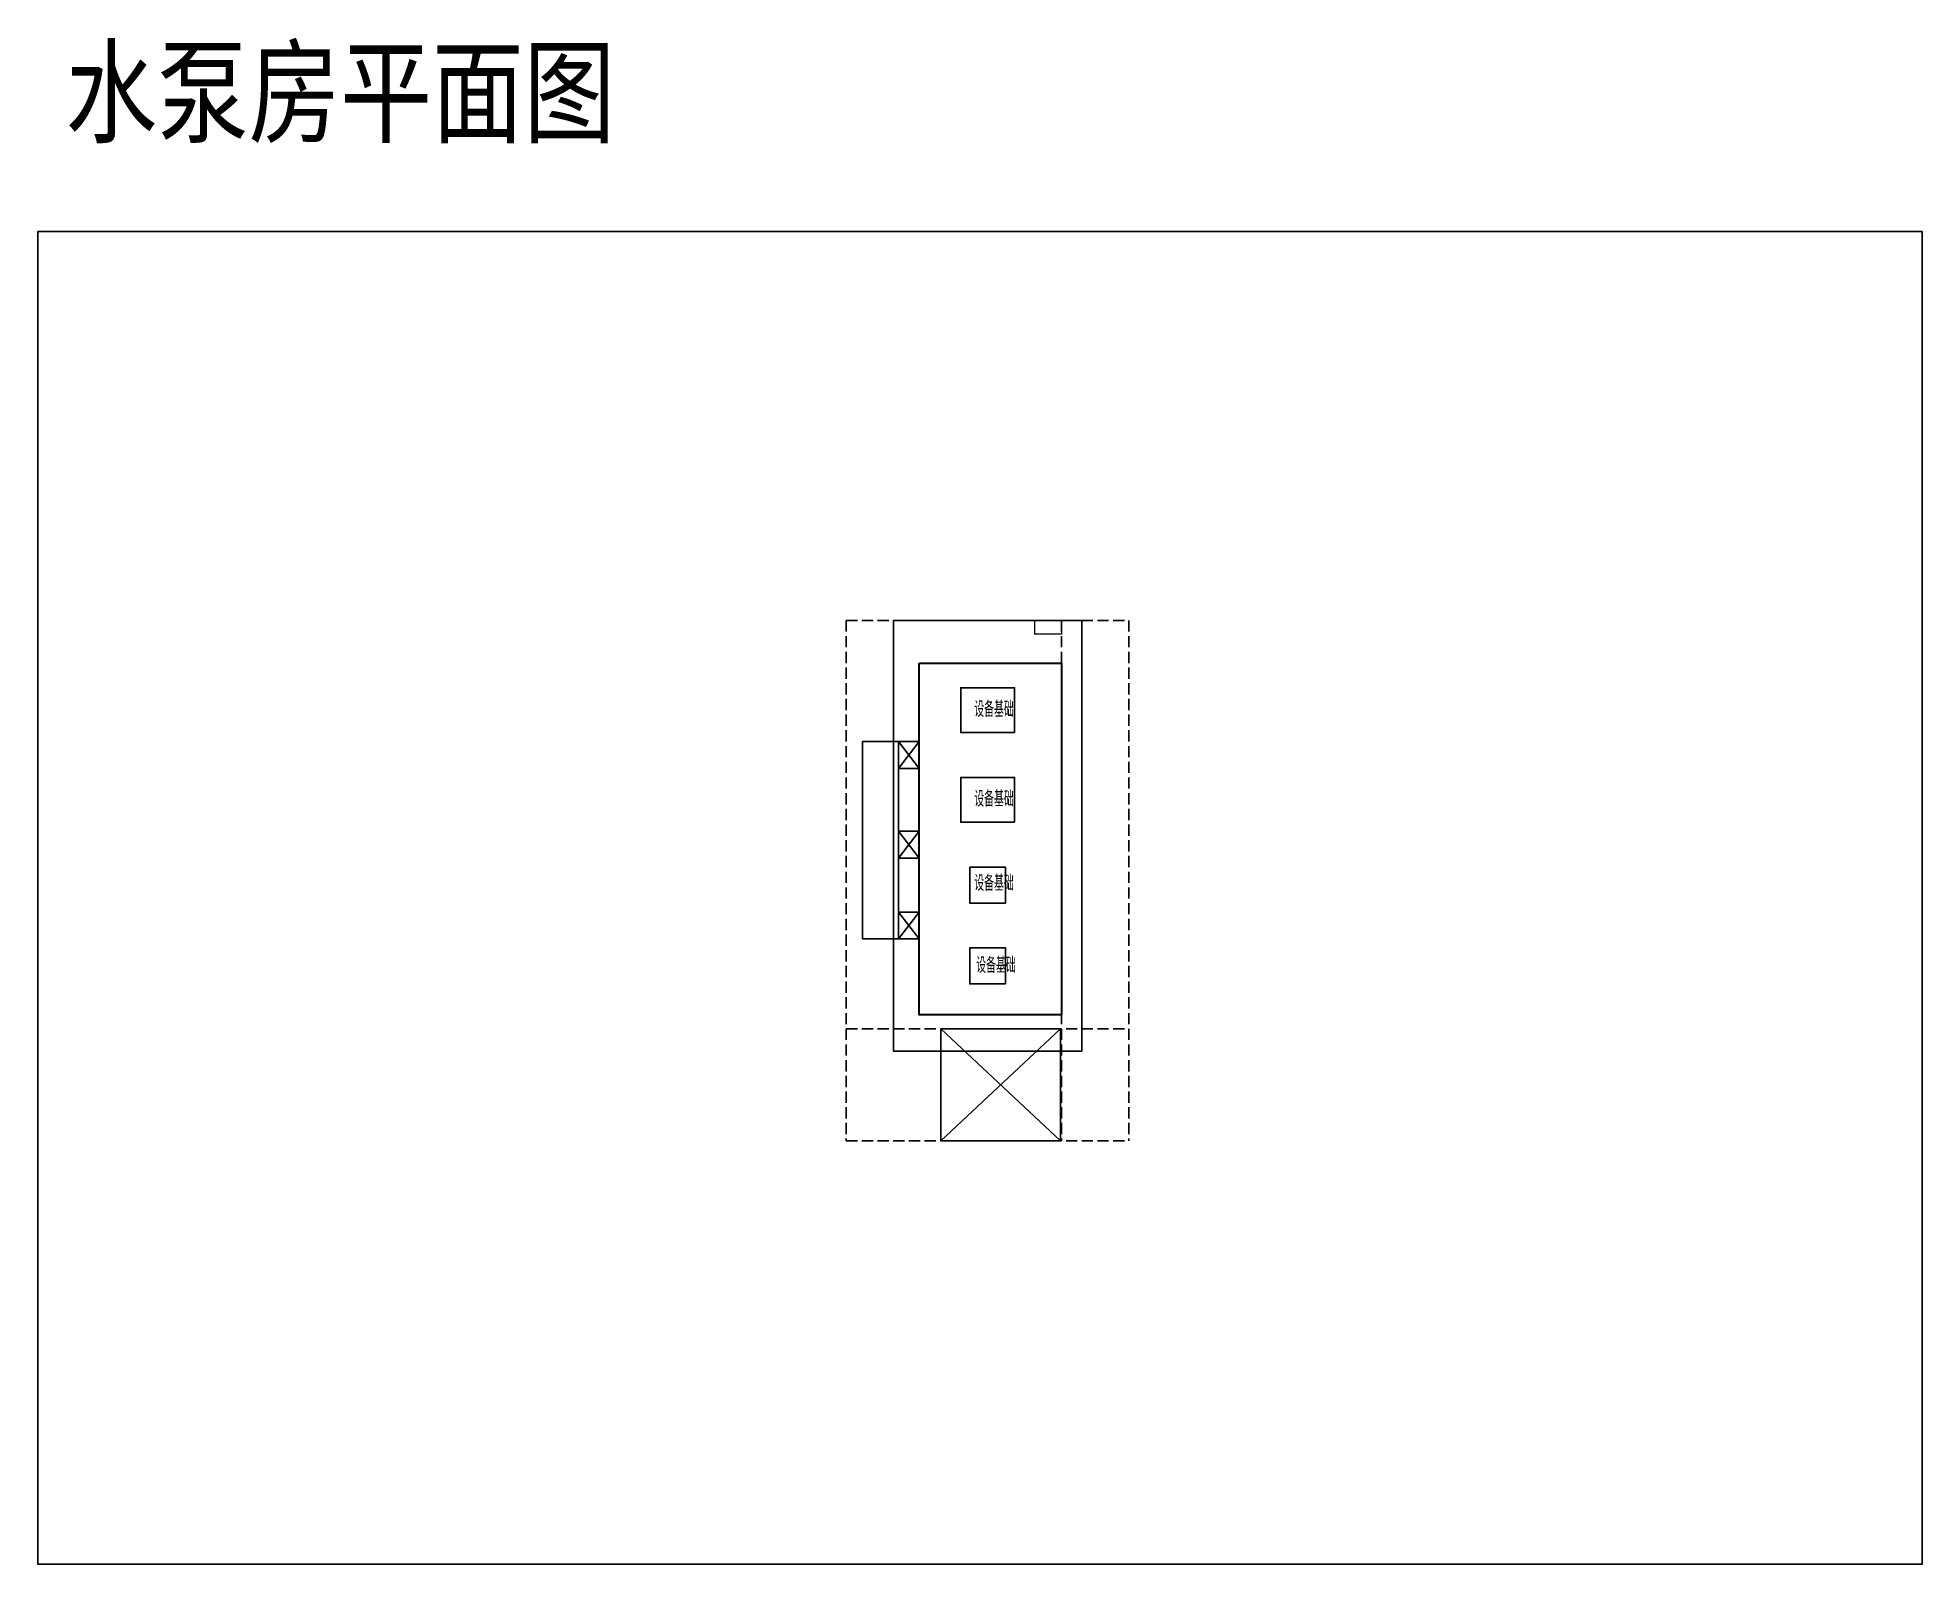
# Model space of a CAD drawing. Header units: millimetres. Extents: x 1742399 to 4898386, y 2481636 to 5226310.
# Drawn here: x 2992582 to 3034582, y 2816676 to 2850697 of the extents above; entities that cross this region are included whole.
import ezdxf
from ezdxf.enums import TextEntityAlignment as Align

# ---------------------------------------------------------------- set-up
doc = ezdxf.new("R2010")
doc.units = ezdxf.units.MM
doc.header["$LTSCALE"] = 1000
doc.linetypes.add('DASH', pattern=[0.35, 0.25, -0.1])
for name, color, linetype in [('VIEW', 7, 'Continuous'), ('YHG_填充', 8, 'Continuous'), ('YHJ_剖面_梁板', 4, 'Continuous'), ('YHJ_立面_墙线中', 2, 'Continuous'), ('图框', 7, 'Continuous'), ('电缆沟', 7, 'Continuous')]:
    doc.layers.add(name, color=color, linetype=linetype)
doc.layers.add('管', color=1, linetype='Continuous', lineweight=30)
doc.styles.add('HZ1', font='romans.shx', dxfattribs={"width": 0.7, "bigfont": 'hztxt.shx'})
doc.styles.add('tssdeng', font='tssdeng.shx', dxfattribs={"width": 0.7, "bigfont": 'hztxt.shx'})
doc.styles.add('图框栏', font='simhei.ttf')

msp = doc.modelspace()

# ---------------------------------------------------------------- texts
at = {"layer": '图框', "color": 252, "true_color": 0x939598, "style": '图框栏', "width": 0.8}
msp.add_text('水泵房平面图', height=1871.1, dxfattribs=at).set_placement((2999326.3, 2849520.7), align=Align.MIDDLE)
at = {"layer": '电缆沟', "ltscale": 1.5, "style": 'tssdeng', "width": 0.6}
for p in [(3013453.9, 2835558.2), (3013453.9, 2833560.4), (3013453.9, 2831683.4), (3013496.4, 2829854.6)]:
    msp.add_text('设备基础', height=350, dxfattribs=at).set_placement(p)

# ---------------------------------------------------------------- blocks, each defined once
blk = doc.blocks.new('视图')
at = {"layer": 'VIEW'}
blk.add_lwpolyline([(0, 0), (42000, 0), (42000, 29700), (0, 29700)], close=True, dxfattribs=at)
blk.add_lwpolyline([(0, 29700), (42000, 29700), (42000, 0), (0, 0), (0, 29700)], dxfattribs=at)
at = {"layer": 'VIEW', "style": 'HZ1', "width": 0.7, "flags": 1}
blk.add_attdef('视图类型', (15, 29936), '', height=300, dxfattribs=at)

# ---------------------------------------------------------------- linework, layer by layer
at = {"layer": 'YHG_填充', "linetype": 'DASH'}
for points in [[(3010599, 2837711.9), (3010599, 2826111.9)], [(3010599, 2837711.9), (3016899, 2837711.9)], [(3015399, 2837711.9), (3015399, 2826111.9)], [(3016899, 2837711.9), (3016899, 2826111.9)], [(3010599, 2828611.9), (3016899, 2828611.9)], [(3010599, 2826111.9), (3016899, 2826111.9)]]:
    msp.add_lwpolyline(points, dxfattribs=at)
at = {"layer": 'YHJ_剖面_梁板', "color": 5}
msp.add_lwpolyline([(3011653.5, 2837711.9), (3015853.5, 2837711.9), (3015853.5, 2828111.9), (3011653.5, 2828111.9)], close=True, dxfattribs=at)
at = {"layer": 'YHJ_剖面_梁板'}
for points in [[(3014353.5, 2835211.9), (3014353.5, 2836211.9), (3013153.5, 2836211.9), (3013153.5, 2835211.9)], [(3011765.1, 2835011.9), (3010965.1, 2835011.9), (3010965.1, 2830611.9), (3011765.1, 2830611.9)], [(3011765.1, 2835011.9), (3012225.1, 2835011.9), (3012225.1, 2834411.9), (3011765.1, 2834411.9)], [(3014353.5, 2833211.9), (3014353.5, 2834211.9), (3013153.5, 2834211.9), (3013153.5, 2833211.9)], [(3011765.1, 2833011.9), (3012225.1, 2833011.9), (3012225.1, 2832411.9), (3011765.1, 2832411.9)], [(3014153.5, 2831411.9), (3014153.5, 2832211.9), (3013353.5, 2832211.9), (3013353.5, 2831411.9)], [(3011765.1, 2831211.9), (3012225.1, 2831211.9), (3012225.1, 2830611.9), (3011765.1, 2830611.9)], [(3014153.5, 2829611.9), (3014153.5, 2830411.9), (3013353.5, 2830411.9), (3013353.5, 2829611.9)], [(3012712.9, 2828611.9), (3015376.5, 2828611.9), (3015376.5, 2826111.9), (3012712.9, 2826111.9)]]:
    msp.add_lwpolyline(points, close=True, dxfattribs=at)
for points in [[(3012225.1, 2835011.9), (3011765.1, 2834411.9)], [(3011765.1, 2835011.9), (3012225.1, 2834411.9)], [(3012225.1, 2833011.9), (3011765.1, 2832411.9)], [(3011765.1, 2833011.9), (3012225.1, 2832411.9)], [(3012225.1, 2831211.9), (3011765.1, 2830611.9)], [(3011765.1, 2831211.9), (3012225.1, 2830611.9)], [(3015376.5, 2828611.9), (3012712.9, 2826111.9)], [(3012712.9, 2828611.9), (3015376.5, 2826111.9)]]:
    msp.add_lwpolyline(points, dxfattribs=at)
at = {"layer": 'YHJ_立面_墙线中', "const_width": 30}
msp.add_lwpolyline([(3014799, 2837711.9), (3014799, 2837411.9), (3015399, 2837411.9), (3015399, 2837711.9)], dxfattribs=at)
at = {"layer": '管'}
msp.add_lwpolyline([(3012225.1, 2836757.7), (3015399, 2836757.7), (3015399, 2828924.1), (3012225.1, 2828924.1)], close=True, dxfattribs=at)

# ---------------------------------------------------------------- block references
at = {"layer": 'VIEW'}
msp.add_blockref('视图', (2992582.2, 2816676.2), dxfattribs=at)

msp.set_redraw_order([(e.dxf.handle, doc.entitydb.next_handle()) for e in msp.query("TEXT MTEXT ATTDEF DIMENSION ARC_DIMENSION")])  # texts and dimensions are drawn at this point

doc.saveas('drawing.dxf')
